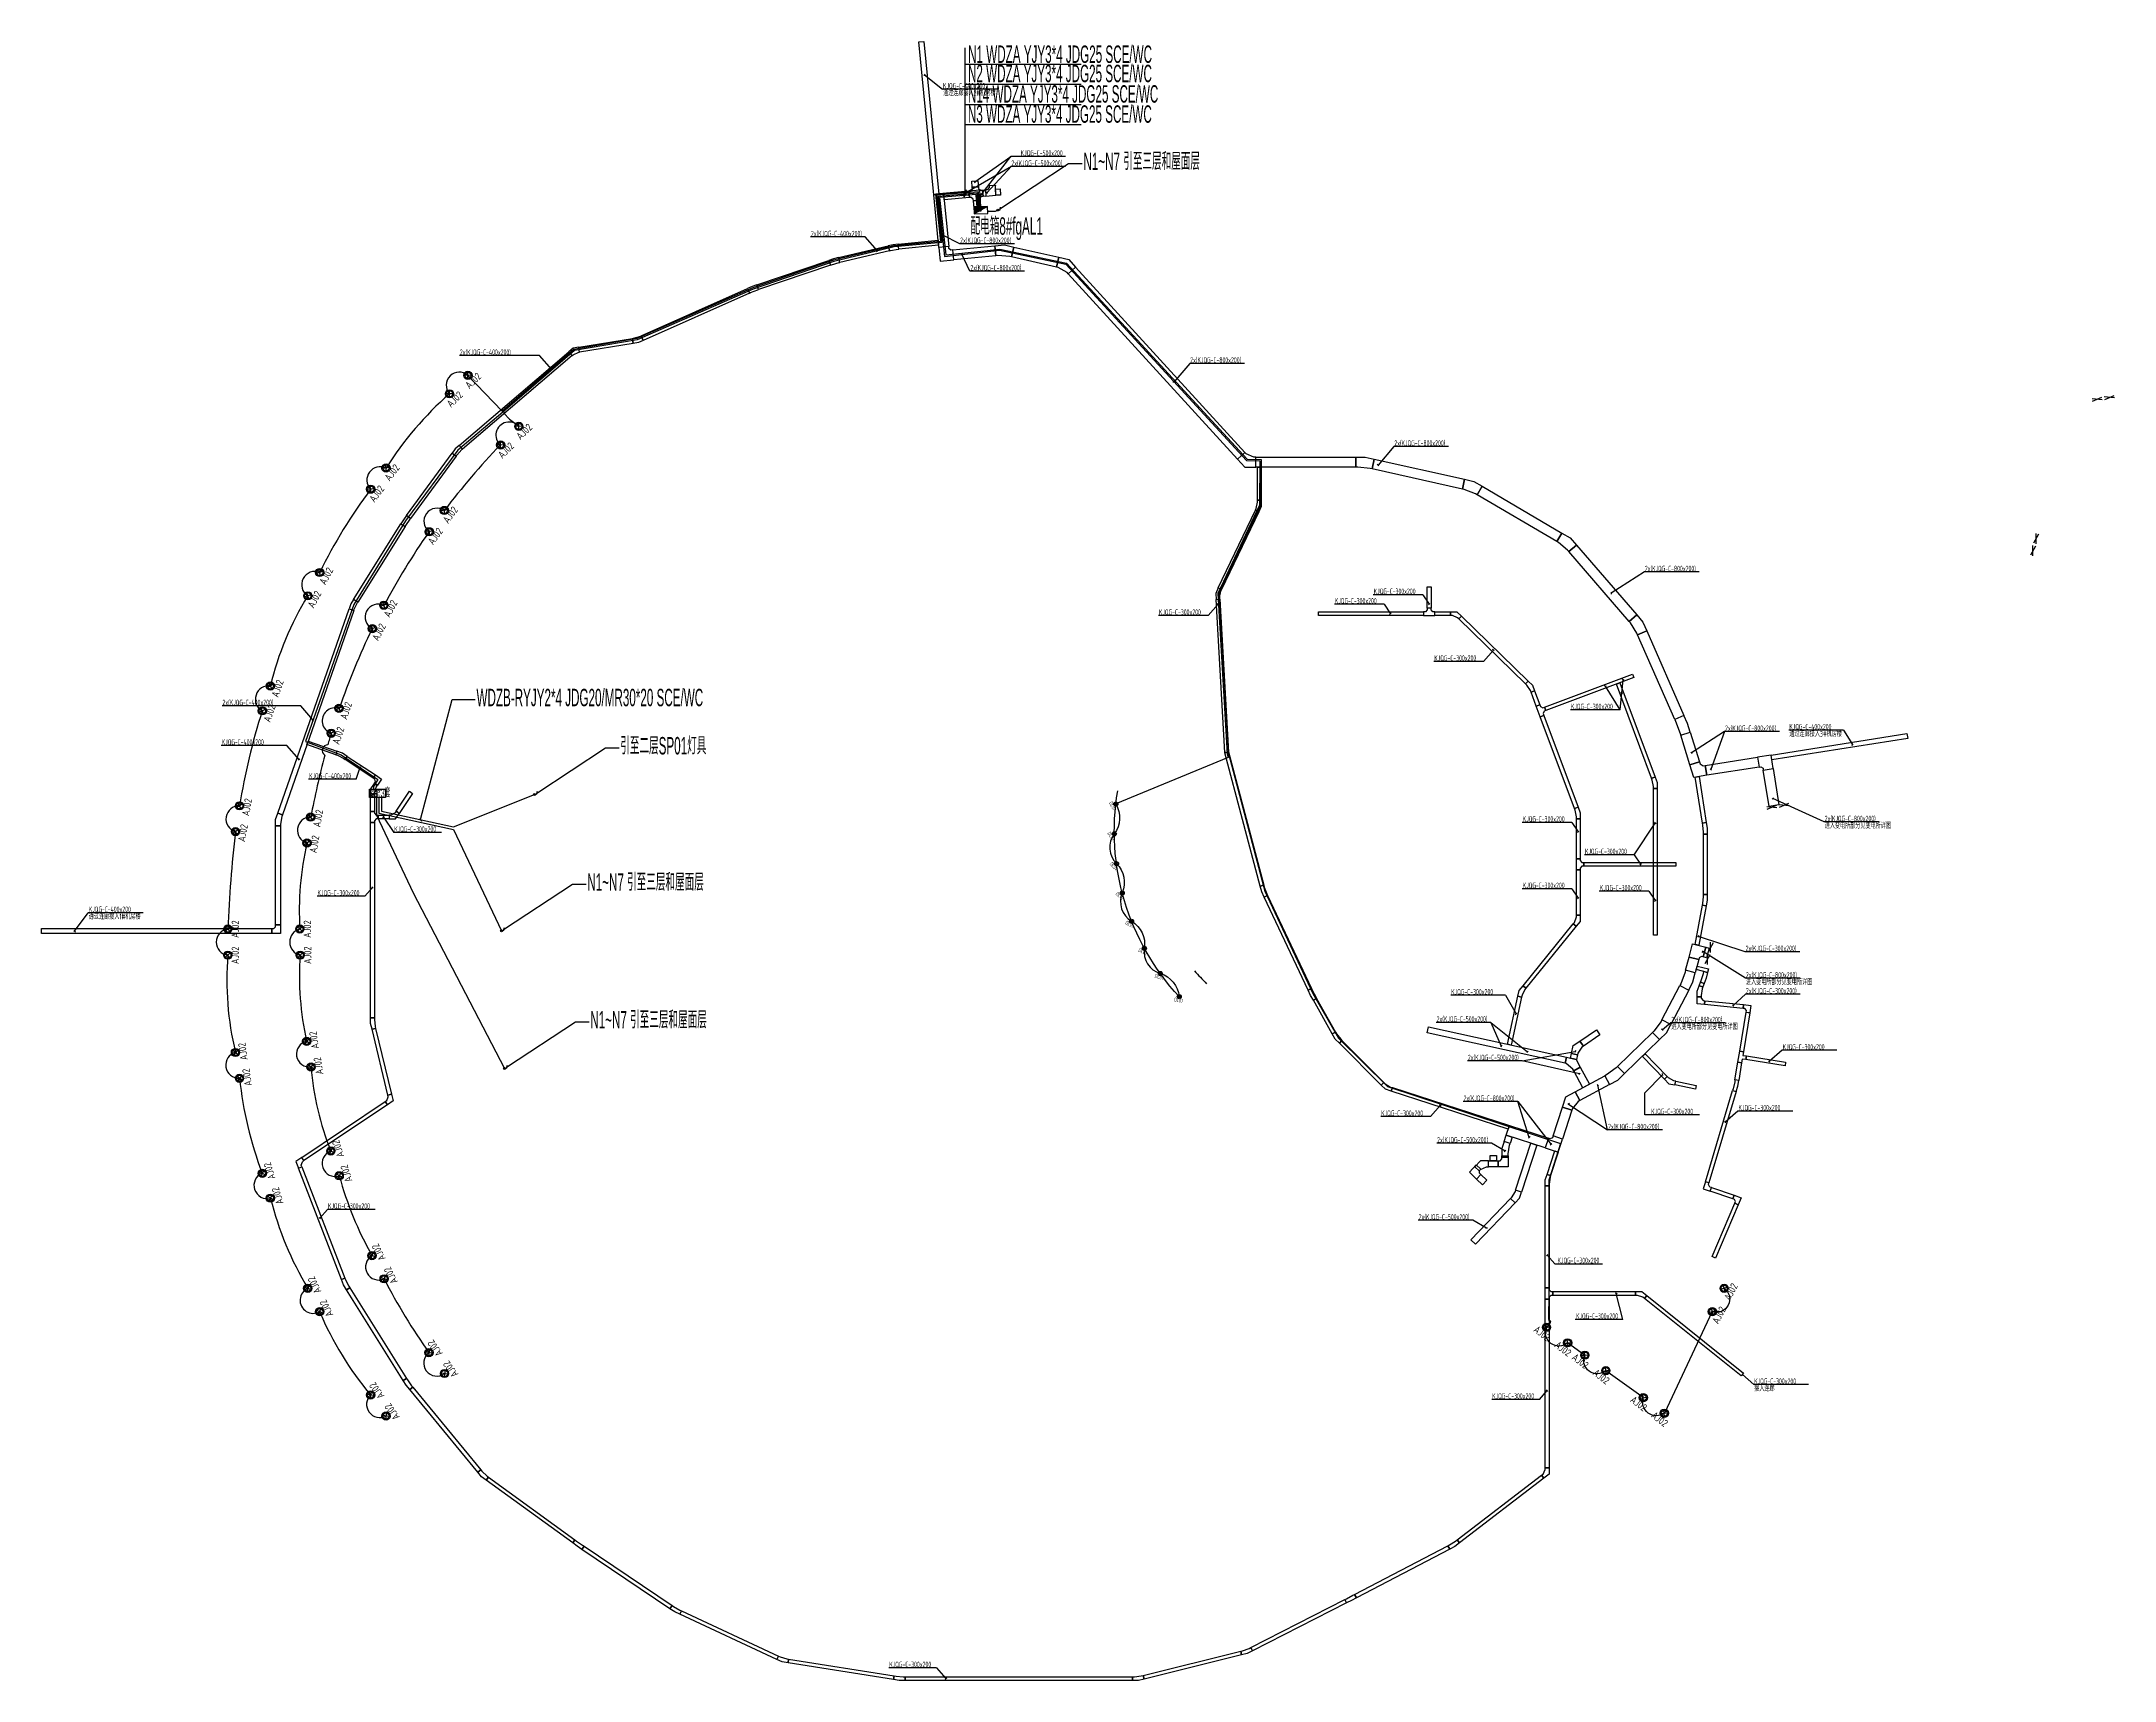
# Model space of a CAD drawing. Header units: inches. Extents: x -1808494 to 666893, y -46959 to 97113.
# Drawn here: x -1808494 to -1641995, y -34799 to 96815 of the extents above; entities that cross this region are included whole.
import ezdxf
from ezdxf import colors
from ezdxf.entities.mleader import LeaderData, LeaderLine
from ezdxf.enums import TextEntityAlignment as Align
from ezdxf.math import Vec2, Vec3

# ---------------------------------------------------------------- set-up
doc = ezdxf.new("R2010")
doc.units = ezdxf.units.IN
doc.header["$MEASUREMENT"] = 0
doc.linetypes.add('CONTINOUS', pattern=[0])
doc.layers.get('0').update_dxf_attribs({"color": 253})
for name, color, linetype in [('0-AJ02', 1, 'Continuous'), ('0-DL01', 1, 'Continuous'), ('0-L-灯具', 1, 'Continuous'), ('0-L-电箱', 90, 'Continuous'), ('0-LIGHT-TXT', 90, 'Continuous'), ('0-开关电源', 3, 'Continuous'), ('LT-220V', 5, 'Continuous'), ('LT-24V', 4, 'Continuous'), ('强电220V', 1, 'Continuous'), ('电-0.4kV-常规桥架', 6, 'CONTINOUS'), ('电-电力-线槽标注', 225, 'Continuous')]:
    doc.layers.add(name, color=color, linetype=linetype)
doc.styles.add('-宋体', font='xd-hzs.shx', dxfattribs={"width": 0.8, "bigfont": 'xd-hztxt.shx'})
doc.styles.add('GBZITI', font='gbenor.shx', dxfattribs={"height": 350, "bigfont": 'gbcbig.shx'})
doc.styles.add('SMDEI', font='smsim.shx', dxfattribs={"width": 0.75, "bigfont": 'smfs.shx'})
doc.styles.get("Standard").update_dxf_attribs({"font": 'arial.ttf'})

# ---------------------------------------------------------------- blocks, each defined once
blk = doc.blocks.new('A$C6D811006')
at = {"layer": '强电220V'}
h = blk.add_hatch(dxfattribs=at)
h.set_pattern_fill('ANGLE', color=256, angle=-47.18273)
h.set_pattern_definition([(312.81726666, (-1537605.358, 1188511.7405), (5.123672646, 4.747441797), [5.08, -1.905]), (42.81726666, (-1537605.358, 1188511.7405), (-4.747441797, 5.123672646), [5.08, -1.905])])
h.paths.add_polyline_path([(-583, 176), (-182, -196), (161, 980)])
blk.add_line((161, 980), (-182, -196), dxfattribs=at)
blk.add_lwpolyline([(161, 980), (-583, 176), (-182, -196), (563, 608)], close=True, dxfattribs=at)
blk = doc.blocks.new('引出')
at = {"layer": '0-L-电箱', "lineweight": -2}
h = blk.add_hatch(color=256, dxfattribs=at)
h.dxf.hatch_style = 1
h.paths.add_polyline_path([(75, 0, 1), (-75, 0, 1)])
blk.add_lwpolyline([(0, 0, 0, 0, 0), (-110, -329, 200, 0, 0), (-281, -841, 0, 0, 0)], format="xyseb", dxfattribs=at)
blk.add_circle((0, 0), 75, dxfattribs=at)
blk = doc.blocks.new('_Oblique')
at = {"color": 0, "linetype": 'ByBlock', "lineweight": -2}
blk.add_line((-0.5, -0.5), (0.5, 0.5), dxfattribs=at)
blk = doc.blocks.new('LEDDR01')
at = {"layer": '0-开关电源'}
for p, q in [((-224, 0), (224, 448)), ((19, 205), (198, 205))]:
    blk.add_line(p, q, dxfattribs=at)
blk.add_lwpolyline([(-224, 0), (224, 0), (224, 448), (-224, 448)], close=True, dxfattribs=at)
for centre, start, end in [((-171, 187), 19.47122, 160.52878), ((-81, 219), 199.47122, 340.52878)]:
    blk.add_arc(centre, 47.5, start, end, dxfattribs=at)
at = {"color": 3}
for s, p in [('350W', (-219, 302)), ('DC24V', (-122, 21))]:
    blk.add_text(s, height=120, dxfattribs=at).set_placement(p)
blk = doc.blocks.new('DL01')
at = {"layer": '0-DL01'}
for p, q in [((-89, -89), (89, 89)), ((89, -89), (-89, 89))]:
    blk.add_line(p, q, dxfattribs=at)
for radius in [165, 126]:
    blk.add_circle((0, 0), radius, dxfattribs=at)
at = {"layer": '0-DL01', "style": 'GBZITI', "width": 0.8}
blk.add_text('DL01', height=300, dxfattribs=at).set_placement((0, -450, 0), align=Align.CENTER)
blk = doc.blocks.new('A$C7cfe0c90')
at = {"layer": '电-0.4kV-常规桥架', "color": 8}
for p, q in [((-7809, 72281), (-7410, 72320)), ((-6610, 60014), (-7809, 72281)), ((-7410, 72320), (-6212, 60053)), ((-6610, 60014), (-5814, 60091)), ((-6212, 60053), (-6610, 60014)), ((-6199, 55770), (-6610, 60014)), ((-5814, 60091), (-5403, 55848)), ((-5813, 60091), (-3791, 60279)), ((-5767, 59593), (-5813, 60091)), ((-3791, 60279), (-3642, 60293)), ((-3791, 60279), (-3745, 59781)), ((-3745, 59781), (-3791, 60279)), ((-3642, 60293), (-3506, 60456)), ((-3557, 61091), (-3059, 61130)), ((-3520, 60610), (-3557, 61091)), ((-3520, 60606), (-3022, 60652)), ((-3022, 60648), (-3520, 60610)), ((-3506, 60456), (-3520, 60606)), ((-3059, 61130), (-3022, 60648)), ((-3022, 60652), (-3008, 60503)), ((-3008, 60503), (-2845, 60367)), ((-2845, 60367), (-2696, 60381)), ((-2696, 60381), (-2463, 60403)), ((-2649, 59883), (-2696, 60381)), ((-2696, 60381), (-2649, 59883)), ((-2463, 60403), (-2417, 59905)), ((-2310, 60415), (-2460, 60403)), ((-2460, 60403), (-2420, 59905)), ((-2420, 59905), (-1633, 59967)), ((-2155, 60589), (-2310, 60415)), ((-2161, 60756), (-1662, 60773)), ((-1661, 60756), (-2161, 60739)), ((-2161, 60739), (-2161, 60756)), ((-1661, 60756), (-2161, 60739)), ((-2161, 60739), (-2155, 60589)), ((-1662, 60773), (-1661, 60756)), ((-1633, 59967), (-1661, 60756)), ((-1650, 60467), (-1265, 60479)), ((-1634, 59967), (-1650, 60467)), ((-1249, 59979), (-1634, 59967)), ((-1265, 60479), (-1249, 59979)), ((-3745, 59781), (-5767, 59593)), ((-3595, 59795), (-3745, 59781)), ((-3432, 59660), (-3595, 59795)), ((-3418, 59511), (-3432, 59660)), ((-3418, 59511), (-2920, 59557)), ((-2920, 59557), (-3418, 59511)), ((-3338, 58644), (-3418, 59511)), ((-2840, 58691), (-3338, 58644)), ((-2799, 59869), (-2934, 59706)), ((-2934, 59706), (-2920, 59557)), ((-2920, 59557), (-2840, 58691)), ((-2649, 59883), (-2799, 59869)), ((-2417, 59905), (-2649, 59883)), ((-14251, 54963), (-14650, 54869)), ((-14251, 54963), (-10269, 55908)), ((-14159, 54574), (-14251, 54963)), ((-14159, 54574), (-14251, 54963)), ((-10177, 55519), (-14159, 54574)), ((-9866, 56003), (-10269, 55908)), ((-10269, 55908), (-10177, 55519)), ((-10269, 55908), (-10177, 55519)), ((-10177, 55519), (-10079, 55542)), ((-10079, 55542), (-9466, 55640)), ((-9455, 56043), (-9866, 56003)), ((-9466, 55640), (-9416, 55645)), ((-9455, 56043), (-6256, 56353)), ((-9416, 55645), (-9455, 56043)), ((-9416, 55645), (-9455, 56043)), ((-6217, 55955), (-9416, 55645)), ((-6256, 56353), (-6217, 55955)), ((-5403, 55848), (-6199, 55770)), ((-5403, 55848), (-6199, 55770)), ((-6199, 55770), (-6093, 54676)), ((-5389, 55698), (-5403, 55848)), ((-5225, 55563), (-5389, 55698)), ((-5076, 55578), (-5225, 55563)), ((-5076, 55578), (-1692, 55905)), ((-4999, 54782), (-5076, 55578)), ((-4999, 54782), (-5076, 55578)), ((-1615, 55109), (-4999, 54782)), ((-1692, 55905), (-931, 55979)), ((-1692, 55905), (-1615, 55109)), ((-1615, 55109), (-1692, 55905)), ((-1466, 55124), (-1615, 55109)), ((-509, 55063), (-1466, 55124)), ((-931, 55979), (-185, 55810)), ((-363, 55029), (-509, 55063)), ((-363, 55029), (-185, 55810)), ((-185, 55810), (-363, 55029)), ((3248, 54208), (-363, 55029)), ((-185, 55810), (3426, 54988)), ((3426, 54988), (3248, 54208)), ((3248, 54208), (3426, 54988)), ((3426, 54988), (4231, 54805)), ((-20818, 52772), (-15037, 54737)), ((-14909, 54358), (-20689, 52394)), ((-14650, 54869), (-15037, 54737)), ((-15037, 54737), (-14909, 54358)), ((-15037, 54737), (-14909, 54358)), ((-14909, 54358), (-14814, 54390)), ((-14814, 54390), (-14208, 54562)), ((-14208, 54562), (-14159, 54574)), ((-6093, 54676), (-4999, 54782)), ((3395, 54175), (3248, 54208)), ((4095, 53767), (3395, 54175)), ((4196, 53656), (4095, 53767)), ((4196, 53656), (4787, 54196)), ((4787, 54196), (4196, 53656)), ((17783, 38779), (4196, 53656)), ((4231, 54805), (4787, 54196)), ((4787, 54196), (18374, 39318)), ((-30101, 48681), (-21579, 52474)), ((-21416, 52109), (-29939, 48316)), ((-21205, 52641), (-21579, 52474)), ((-21579, 52474), (-21416, 52109)), ((-21579, 52474), (-21416, 52109)), ((-21416, 52109), (-21325, 52150)), ((-21325, 52150), (-20736, 52377)), ((-20818, 52772), (-21205, 52641)), ((-20689, 52394), (-20818, 52772)), ((-20689, 52394), (-20818, 52772)), ((-20736, 52377), (-20689, 52394)), ((-35121, 47768), (-30812, 48469)), ((-30812, 48469), (-30714, 48485)), ((-30812, 48469), (-30748, 48074)), ((-30748, 48074), (-30812, 48469)), ((-30714, 48485), (-30147, 48661)), ((-29939, 48316), (-30328, 48143)), ((-30147, 48661), (-30101, 48681)), ((-29939, 48316), (-30101, 48681)), ((-30101, 48681), (-29939, 48316)), ((-44729, 39883), (-35918, 47399)), ((-35658, 47095), (-44469, 39578)), ((-35571, 47695), (-35918, 47399)), ((-35918, 47399), (-35658, 47095)), ((-35918, 47399), (-35658, 47095)), ((-35658, 47095), (-35582, 47160)), ((-35582, 47160), (-35106, 47365)), ((-35121, 47768), (-35571, 47695)), ((-35057, 47373), (-35121, 47768)), ((-35057, 47373), (-35121, 47768)), ((-35106, 47365), (-35057, 47373)), ((-30748, 48074), (-35057, 47373)), ((-30328, 48143), (-30748, 48074)), ((87238, 43551), (86416, 43624)), ((86447, 43426), (87206, 43749)), ((88225, 43708), (87404, 43780)), ((87435, 43583), (88194, 43905)), ((-48945, 34248), (-45301, 39265)), ((-44977, 39030), (-48622, 34013)), ((-45051, 39608), (-45301, 39265)), ((-45301, 39265), (-44977, 39030)), ((-45301, 39265), (-44977, 39030)), ((-44729, 39883), (-45051, 39608)), ((-44977, 39030), (-44918, 39111)), ((-44918, 39111), (-44508, 39546)), ((-44469, 39578), (-44729, 39883)), ((-44469, 39578), (-44729, 39883)), ((-44508, 39546), (-44469, 39578)), ((18374, 39318), (17783, 38779)), ((18374, 39318), (17783, 38779)), ((17783, 38779), (18374, 38132)), ((18475, 39207), (18374, 39318)), ((19101, 38932), (18475, 39207)), ((19251, 38932), (19101, 38932)), ((19251, 38132), (19251, 38932)), ((19251, 38932), (27295, 38932)), ((19251, 38132), (19251, 38932)), ((27295, 38932), (27295, 38132)), ((27295, 38932), (28039, 38932)), ((27295, 38132), (27295, 38932)), ((28039, 38932), (28765, 38771)), ((28592, 37990), (28765, 38771)), ((28765, 38771), (28592, 37990)), ((28765, 38771), (36024, 37163)), ((18374, 38132), (19251, 38132)), ((27295, 38132), (19251, 38132)), ((19399, 38132), (19699, 38132)), ((19399, 35475), (19399, 38132)), ((19699, 38132), (19699, 35475)), ((27445, 38132), (27295, 38132)), ((28445, 38022), (27445, 38132)), ((28592, 37990), (28445, 38022)), ((35851, 36382), (28592, 37990)), ((36024, 37163), (35851, 36382)), ((35851, 36382), (36024, 37163)), ((36024, 37163), (36769, 36998)), ((36769, 36998), (37427, 36611)), ((19285, 34818), (19399, 35325)), ((19699, 35475), (19399, 35475)), ((19399, 35325), (19399, 35475)), ((19399, 35475), (19699, 35475)), ((19699, 34991), (19491, 34554)), ((19699, 35475), (19699, 34991)), ((35997, 36349), (35851, 36382)), ((36892, 35997), (35997, 36349)), ((37022, 35921), (36892, 35997)), ((37022, 35921), (37427, 36611)), ((37427, 36611), (37022, 35921)), ((43438, 32155), (37022, 35921)), ((37427, 36611), (43843, 32845)), ((-53202, 27518), (-49401, 33575)), ((-49062, 33362), (-52863, 27305)), ((-49184, 33919), (-49401, 33575)), ((-49401, 33575), (-49062, 33362)), ((-49401, 33575), (-49062, 33362)), ((-48945, 34248), (-49184, 33919)), ((-49062, 33362), (-49009, 33447)), ((-49009, 33447), (-48651, 33973)), ((-48622, 34013), (-48945, 34248)), ((-48622, 34013), (-48945, 34248)), ((-48651, 33973), (-48622, 34013)), ((16243, 28441), (19220, 34683)), ((19491, 34554), (16514, 28312)), ((19220, 34683), (19285, 34818)), ((19220, 34683), (19491, 34554)), ((19491, 34554), (19220, 34683)), ((43843, 32845), (43438, 32155)), ((43438, 32155), (43843, 32845)), ((43568, 32079), (43438, 32155)), ((44302, 31468), (43568, 32079)), ((43843, 32845), (44504, 32457)), ((44400, 31354), (45005, 31878)), ((45005, 31878), (44400, 31354)), ((44504, 32457), (45005, 31878)), ((45005, 31878), (49852, 26271)), ((81868, 31783), (81472, 31060)), ((81666, 31009), (81675, 31834)), ((82122, 32751), (81725, 32027)), ((81919, 31977), (81928, 32801)), ((44400, 31354), (44302, 31468)), ((49247, 25748), (44400, 31354)), ((16243, 28441), (16033, 28000)), ((16514, 28312), (16243, 28441)), ((16514, 28312), (16243, 28441)), ((16450, 28176), (16514, 28312)), ((33032, 26818), (33032, 28520)), ((33032, 28520), (33332, 28520)), ((33332, 28520), (33332, 26818)), ((-59298, 10362), (-53566, 26761)), ((-53426, 27160), (-53566, 26761)), ((-53566, 26761), (-53188, 26629)), ((-53566, 26761), (-53188, 26629)), ((-53202, 27518), (-53426, 27160)), ((-52863, 27305), (-53202, 27518)), ((-52863, 27305), (-53202, 27518)), ((-53188, 26629), (-53155, 26723)), ((-53155, 26723), (-52889, 27263)), ((-52889, 27263), (-52863, 27305)), ((16033, 28000), (16061, 27512)), ((16061, 27512), (16361, 27529)), ((16061, 27512), (16361, 27529)), ((16769, 15234), (16061, 27512)), ((16352, 27679), (16450, 28176)), ((16361, 27529), (16352, 27679)), ((16361, 27529), (17068, 15251)), ((33032, 26668), (32882, 26518)), ((33332, 26818), (33032, 26818)), ((33332, 26818), (33032, 26818)), ((33032, 26818), (33032, 26668)), ((33332, 26668), (33332, 26818)), ((33482, 26518), (33332, 26668)), ((-53188, 26629), (-58920, 10230)), ((24293, 26218), (24293, 26518)), ((24293, 26518), (32732, 26518)), ((32732, 26218), (24293, 26218)), ((32732, 26518), (32732, 26218)), ((32882, 26518), (32732, 26518)), ((32732, 26518), (32732, 26218)), ((32732, 26218), (33632, 26218)), ((33632, 26518), (33482, 26518)), ((33632, 26218), (33632, 26518)), ((33632, 26518), (34899, 26518)), ((33632, 26218), (33632, 26518)), ((34899, 26218), (33632, 26218)), ((34899, 26518), (35410, 26518)), ((34899, 26218), (34899, 26518)), ((34899, 26518), (34899, 26218)), ((35049, 26218), (34899, 26218)), ((35459, 26051), (35049, 26218)), ((35410, 26518), (35776, 26162)), ((35567, 25947), (35459, 26051)), ((35567, 25947), (35776, 26162)), ((35776, 26162), (35567, 25947)), ((40917, 20746), (35567, 25947)), ((35776, 26162), (41126, 20961)), ((49852, 26271), (49247, 25748)), ((49247, 25748), (49852, 26271)), ((49345, 25635), (49247, 25748)), ((49863, 24816), (49345, 25635)), ((49852, 26271), (50350, 25696)), ((49923, 24678), (50656, 25000)), ((50656, 25000), (49923, 24678)), ((50350, 25696), (50656, 25000)), ((50656, 25000), (53645, 18205)), ((49923, 24678), (49863, 24816)), ((52913, 17883), (49923, 24678)), ((41126, 20961), (40917, 20746)), ((40917, 20746), (41126, 20961)), ((41025, 20641), (40917, 20746)), ((41309, 20206), (41025, 20641)), ((41126, 20961), (41473, 20624)), ((41362, 20065), (41309, 20206)), ((41643, 20171), (41362, 20065)), ((41362, 20065), (41643, 20171)), ((41781, 18945), (41362, 20065)), ((41473, 20624), (41643, 20171)), ((41643, 20171), (42062, 19050)), ((42448, 18874), (49506, 21516)), ((49611, 21235), (42553, 18593)), ((48214, 20713), (48495, 20818)), ((51045, 13151), (48214, 20713)), ((48495, 20818), (51326, 13256)), ((49506, 21516), (49611, 21235)), ((42062, 19050), (41781, 18945)), ((41781, 18945), (42062, 19050)), ((42097, 18102), (41781, 18945)), ((42062, 19050), (42115, 18910)), ((42115, 18910), (42308, 18822)), ((42308, 18822), (42448, 18874)), ((42413, 18541), (42325, 18348)), ((42325, 18348), (42377, 18207)), ((42553, 18593), (42413, 18541)), ((42553, 18593), (42448, 18874)), ((42448, 18874), (42553, 18593)), ((42097, 18102), (42377, 18207)), ((42377, 18207), (42097, 18102)), ((44856, 10731), (42097, 18102)), ((42377, 18207), (45137, 10836)), ((53645, 18205), (52913, 17883)), ((53645, 18205), (52913, 17883)), ((52913, 17883), (52973, 17745)), ((52973, 17745), (53341, 16759)), ((53341, 16759), (53386, 16616)), ((53386, 16616), (54150, 16853)), ((53386, 16616), (54150, 16853)), ((53936, 17543), (53645, 18205)), ((54150, 16853), (53936, 17543)), ((54150, 16853), (54889, 14467)), ((60635, 15023), (71553, 16752)), ((71553, 16752), (71615, 16357)), ((-56953, 15856), (-56855, 16139)), ((-54641, 15048), (-56953, 15856)), ((-56855, 16139), (-54542, 15331)), ((-54542, 15331), (-54641, 15048)), ((-54542, 15331), (-54641, 15048)), ((-54641, 15048), (-54499, 14998)), ((-54099, 15176), (-54542, 15331)), ((-54499, 14998), (-53999, 14750)), ((-53709, 14917), (-54099, 15176)), ((17068, 15251), (16769, 15234)), ((16773, 15204), (17063, 15281)), ((19609, 4484), (16773, 15204)), ((17063, 15281), (19899, 4561)), ((54125, 14231), (53386, 16616)), ((60635, 15023), (59549, 14851)), ((60807, 13937), (60635, 15023)), ((60698, 14628), (60635, 15023)), ((71615, 16357), (60698, 14628)), ((-53999, 14750), (-53874, 14667)), ((-53874, 14667), (-53709, 14917)), ((-53874, 14667), (-53709, 14917)), ((-51623, 13174), (-53874, 14667)), ((-53709, 14917), (-51457, 13424)), ((-51457, 13424), (-51623, 13174)), ((-51623, 13174), (-51457, 13424)), ((-51457, 13424), (-50957, 13093)), ((54889, 14467), (54125, 14231)), ((54125, 14231), (54889, 14467)), ((54434, 13231), (54125, 14231)), ((55468, 13395), (54434, 13231)), ((54889, 14467), (54933, 14324)), ((54933, 14324), (55195, 14162)), ((55195, 14162), (55343, 14185)), ((55343, 14185), (59549, 14851)), ((55468, 13395), (55343, 14185)), ((55343, 14185), (55468, 13395)), ((59674, 14061), (55468, 13395)), ((59549, 14851), (59674, 14061)), ((59549, 14851), (59674, 14061)), ((59674, 14061), (59822, 14085)), ((59822, 14085), (59994, 13960)), ((59994, 13960), (60017, 13812)), ((60017, 13812), (60807, 13937)), ((60017, 13812), (60807, 13937)), ((60479, 10895), (60017, 13812)), ((60807, 13937), (61269, 11020)), ((-51560, 12726), (-51834, 12314)), ((-51834, 12314), (-51834, 11818)), ((-51834, 11818), (-51534, 11818)), ((-51834, 10496), (-51834, 11818)), ((-51834, 11818), (-51534, 11818)), ((-51498, 13091), (-51623, 13174)), ((-51560, 12726), (-51539, 12758)), ((-51310, 12561), (-51560, 12726)), ((-51310, 12561), (-51560, 12726)), ((-51539, 12758), (-51456, 12883)), ((-51539, 12758), (-51289, 12593)), ((-51289, 12593), (-51539, 12758)), ((-51534, 11968), (-51393, 12436)), ((-51534, 11818), (-51534, 11968)), ((-51534, 11818), (-51534, 10496)), ((-51456, 12883), (-51498, 13091)), ((-51393, 12436), (-51310, 12561)), ((-51289, 12593), (-51310, 12561)), ((-50957, 13093), (-51289, 12593)), ((-49785, 10504), (-48714, 12112)), ((-48465, 11946), (-49535, 10338)), ((-48714, 12112), (-48465, 11946)), ((51326, 13256), (51045, 13151)), ((51045, 13151), (51326, 13256)), ((51098, 13011), (51045, 13151)), ((51193, 12482), (51098, 13011)), ((51193, 12332), (51193, 12482)), ((51193, 12332), (51493, 12332)), ((51193, 554), (51193, 12332)), ((51493, 12332), (51193, 12332)), ((51326, 13256), (51493, 12809)), ((51493, 12809), (51493, 12332)), ((51493, 12332), (51493, 554)), ((54556, 13251), (54853, 13297)), ((55143, 9547), (54556, 13251)), ((54853, 13297), (55439, 9594)), ((-59474, 9858), (-59298, 10362)), ((-58920, 10230), (-59298, 10362)), ((-59298, 10362), (-58920, 10230)), ((-58970, 10088), (-59074, 9474)), ((-58920, 10230), (-58970, 10088)), ((-51534, 10496), (-51834, 10496)), ((-51834, 9596), (-51834, 10496)), ((-51834, 10496), (-51534, 10496)), ((-51534, 10496), (-51534, 10346)), ((-51534, 10346), (-51384, 10196)), ((-51384, 10196), (-51234, 10196)), ((-51234, 9896), (-51234, 10196)), ((-51234, 10196), (-50359, 10196)), ((-51234, 10196), (-51234, 9896)), ((-50359, 10196), (-50359, 9896)), ((-50209, 10196), (-50359, 10196)), ((-50359, 10196), (-50359, 9896)), ((-49868, 10379), (-50209, 10196)), ((-49785, 10504), (-49868, 10379)), ((-49829, 9896), (-49535, 10338)), ((-49535, 10338), (-49785, 10504)), ((-49535, 10338), (-49785, 10504)), ((44856, 10731), (45137, 10836)), ((45137, 10836), (44856, 10731)), ((44909, 10590), (44856, 10731)), ((45004, 10062), (44909, 10590)), ((45004, 9912), (45004, 10062)), ((45137, 10836), (45304, 10389)), ((45304, 10389), (45304, 9912)), ((61114, 10793), (60293, 10866)), ((60324, 10668), (61083, 10991)), ((61269, 11020), (60479, 10895)), ((62102, 10950), (61280, 11022)), ((61312, 10825), (62070, 11147)), ((-59474, 9324), (-59474, 9858)), ((-59474, 9324), (-59074, 9324)), ((-59474, 1382), (-59474, 9324)), ((-59074, 9324), (-59474, 9324)), ((-59074, 9474), (-59074, 9324)), ((-59074, 9324), (-59074, 1382)), ((-51834, -6071), (-51834, 9596)), ((-51834, 9596), (-51534, 9596)), ((-51534, 9596), (-51834, 9596)), ((-51384, 9896), (-51534, 9746)), ((-51534, 9746), (-51534, 9596)), ((-51534, 9596), (-51534, -6071)), ((-51234, 9896), (-51384, 9896)), ((-50359, 9896), (-51234, 9896)), ((-50359, 9896), (-49829, 9896)), ((45304, 9912), (45004, 9912)), ((45004, 9912), (45304, 9912)), ((45004, 6697), (45004, 9912)), ((45304, 9912), (45304, 6697)), ((55439, 9594), (55143, 9547)), ((55143, 9547), (55439, 9594)), ((55166, 9399), (55143, 9547)), ((55212, 8826), (55166, 9399)), ((55212, 8676), (55212, 8826)), ((55212, 8676), (55512, 8676)), ((55212, 3822), (55212, 8676)), ((55512, 8676), (55212, 8676)), ((55439, 9594), (55512, 9138)), ((55512, 9138), (55512, 8676)), ((55512, 8676), (55512, 3822)), ((45304, 6697), (45004, 6697)), ((45004, 5797), (45004, 6697)), ((45004, 6697), (45304, 6697)), ((45304, 6697), (45304, 6547)), ((45004, 5797), (45304, 5797)), ((45004, 2167), (45004, 5797)), ((45304, 5797), (45004, 5797)), ((45304, 6547), (45454, 6397)), ((45454, 6097), (45304, 5947)), ((45304, 5947), (45304, 5797)), ((45304, 5797), (45304, 2167)), ((45454, 6397), (45604, 6397)), ((45604, 6097), (45454, 6097)), ((45604, 6097), (45604, 6397)), ((45604, 6397), (52986, 6397)), ((45604, 6397), (45604, 6097)), ((52986, 6097), (45604, 6097)), ((52986, 6397), (52986, 6097)), ((19899, 4561), (19609, 4484)), ((19609, 4484), (19899, 4561)), ((19727, 4036), (19609, 4484)), ((19925, 3617), (19727, 4036)), ((19899, 4561), (19937, 4416)), ((19925, 3617), (20197, 3745)), ((20197, 3745), (19925, 3617)), ((23459, -3863), (19925, 3617)), ((19937, 4416), (20133, 3880)), ((20133, 3880), (20197, 3745)), ((20197, 3745), (23730, -3735)), ((55159, 3105), (55212, 3672)), ((55512, 3822), (55212, 3822)), ((55212, 3672), (55212, 3822)), ((55212, 3822), (55512, 3822)), ((55512, 3358), (55426, 2902)), ((55512, 3822), (55512, 3358)), ((44849, 1579), (45004, 2017)), ((45004, 2017), (45004, 2167)), ((45004, 2167), (45304, 2167)), ((45304, 2167), (45004, 2167)), ((45304, 2167), (45304, 1664)), ((54537, -200), (55131, 2957)), ((55426, 2902), (54832, -255)), ((55131, 2957), (55159, 3105)), ((55131, 2957), (55426, 2902)), ((55426, 2902), (55131, 2957)), ((-78273, 682), (-78273, 1082)), ((-78273, 1082), (-59774, 1082)), ((-59774, 682), (-78273, 682)), ((-59774, 1082), (-59774, 682)), ((-59774, 682), (-59774, 1082)), ((-59774, 1082), (-59624, 1082)), ((-59074, 682), (-59774, 682)), ((-59624, 1082), (-59474, 1232)), ((-59074, 1382), (-59474, 1382)), ((-59474, 1232), (-59474, 1382)), ((-59474, 1382), (-59074, 1382)), ((-59074, 1382), (-59074, 682)), ((40723, -3500), (44754, 1462)), ((44987, 1273), (40956, -3689)), ((44754, 1462), (44849, 1579)), ((44754, 1462), (44987, 1273)), ((44987, 1273), (44754, 1462)), ((45304, 1664), (44987, 1273)), ((51493, 554), (51193, 554)), ((55774, -823), (55783, 1)), ((53780, -2266), (54059, -1201)), ((54059, -1201), (54338, -137)), ((54059, -1201), (54833, -1404)), ((54833, -1404), (54059, -1201)), ((54338, -137), (55402, -415)), ((54832, -255), (54537, -200)), ((54833, -1404), (54554, -2469)), ((54871, -1259), (54833, -1404)), ((55054, -1151), (54871, -1259)), ((55199, -1189), (55054, -1151)), ((55199, -1189), (55402, -415)), ((55402, -415), (55199, -1189)), ((55461, -1258), (55199, -1189)), ((55724, -1017), (55328, -1740)), ((55402, -415), (55664, -484)), ((55664, -484), (55461, -1258)), ((55521, -1791), (55530, -966)), ((55977, -49), (55581, -772)), ((53742, -2411), (53381, -3348)), ((53780, -2266), (53742, -2411)), ((54554, -2469), (53780, -2266)), ((54554, -2469), (53780, -2266)), ((54022, -3850), (54365, -3190)), ((54365, -3190), (54554, -2469)), ((54622, -2211), (54698, -1921)), ((55530, -2449), (54622, -2211)), ((54698, -1921), (55606, -2159)), ((54877, -3502), (54978, -3219)), ((54978, -3219), (55029, -3078)), ((54978, -3219), (55261, -3320)), ((55261, -3320), (54978, -3219)), ((55029, -3078), (55202, -2518)), ((55261, -3320), (55160, -3603)), ((55202, -2518), (55240, -2373)), ((55240, -2373), (55530, -2449)), ((55415, -2890), (55261, -3320)), ((55530, -2449), (55415, -2890)), ((55606, -2159), (55530, -2449)), ((23730, -3735), (23459, -3863)), ((23459, -3863), (23730, -3735)), ((23653, -4275), (23459, -3863)), ((23877, -4671), (23653, -4275)), ((23730, -3735), (23794, -3870)), ((23794, -3870), (24065, -4393)), ((23877, -4671), (24138, -4524)), ((24138, -4524), (23877, -4671)), ((25402, -7374), (23877, -4671)), ((24065, -4393), (24138, -4524)), ((24138, -4524), (25663, -7227)), ((39465, -8200), (40313, -4351)), ((40606, -4415), (39758, -8265)), ((40313, -4351), (40417, -3876)), ((40313, -4351), (40606, -4415)), ((40606, -4415), (40313, -4351)), ((40417, -3876), (40723, -3500)), ((40638, -4269), (40606, -4415)), ((40862, -3805), (40638, -4269)), ((40956, -3689), (40723, -3500)), ((40723, -3500), (40956, -3689)), ((40956, -3689), (40862, -3805)), ((51876, -6240), (53312, -3481)), ((54022, -3850), (52586, -6610)), ((53381, -3348), (53312, -3481)), ((53312, -3481), (54022, -3850)), ((53312, -3481), (54022, -3850)), ((54717, -3950), (54877, -3502)), ((54717, -4426), (54717, -3950)), ((54717, -4943), (54717, -4357)), ((54717, -4357), (55017, -4357)), ((55017, -4426), (54717, -4426)), ((55300, -5003), (54717, -4943)), ((55160, -3603), (54877, -3502)), ((54877, -3502), (55160, -3603)), ((55109, -3744), (55017, -4276)), ((55017, -4276), (55017, -4426)), ((55017, -4357), (55017, -4507)), ((55017, -4507), (55181, -4689)), ((55160, -3603), (55109, -3744)), ((55181, -4689), (55330, -4704)), ((55300, -5003), (55330, -4704)), ((55330, -4704), (55300, -5003)), ((55330, -4704), (58422, -5022)), ((-51834, -6539), (-51834, -6071)), ((-51834, -6071), (-51534, -6071)), ((-51534, -6071), (-51834, -6071)), ((-51725, -6994), (-51834, -6539)), ((-51534, -6071), (-51534, -6221)), ((-51534, -6221), (-51468, -6778)), ((51807, -6373), (51235, -7142)), ((51876, -6240), (51807, -6373)), ((52586, -6610), (51876, -6240)), ((52586, -6610), (51876, -6240)), ((52233, -7288), (52586, -6610)), ((58392, -5320), (55300, -5003)), ((58126, -8750), (58641, -5638)), ((58422, -5022), (58392, -5320)), ((58392, -5320), (58422, -5022)), ((58541, -5336), (58392, -5320)), ((58422, -5022), (59026, -5084)), ((58937, -5687), (58422, -8799)), ((58662, -5492), (58541, -5336)), ((58640, -5640), (58662, -5492)), ((58937, -5684), (58640, -5640)), ((58641, -5638), (58937, -5687)), ((59026, -5084), (58937, -5684)), ((-51725, -6994), (-51433, -6924)), ((-51433, -6924), (-51725, -6994)), ((-50455, -12281), (-51725, -6994)), ((-51468, -6778), (-51433, -6924)), ((-51433, -6924), (-50164, -12211)), ((25663, -7227), (25402, -7374)), ((25402, -7374), (25663, -7227)), ((25633, -7784), (25402, -7374)), ((25966, -8116), (25633, -7784)), ((25663, -7227), (25737, -7357)), ((25737, -7357), (26072, -7798)), ((25966, -8116), (26178, -7904)), ((26178, -7904), (25966, -8116)), ((29325, -11476), (25966, -8116)), ((26072, -7798), (26178, -7904)), ((26178, -7904), (29537, -11264)), ((33009, -7290), (33116, -6802)), ((44104, -9734), (33009, -7290)), ((33116, -6802), (44212, -9246)), ((39758, -8265), (39465, -8200)), ((44604, -8949), (44744, -8315)), ((44744, -8315), (45280, -7949)), ((45280, -7949), (46616, -7039)), ((45562, -8363), (45280, -7949)), ((45280, -7949), (45562, -8363)), ((46897, -7452), (45562, -8363)), ((46616, -7039), (46897, -7452)), ((48313, -9981), (51127, -7247)), ((51685, -7821), (48870, -10555)), ((51235, -7142), (51127, -7247)), ((51127, -7247), (51685, -7821)), ((51127, -7247), (51685, -7821)), ((51685, -7821), (52233, -7288)), ((44212, -9246), (44104, -9734)), ((44104, -9734), (44212, -9246)), ((44178, -9750), (44104, -9734)), ((44718, -10202), (44178, -9750)), ((44212, -9246), (44974, -9414)), ((44524, -9315), (44604, -8949)), ((45012, -9422), (44524, -9315)), ((44604, -8949), (45093, -9057)), ((45093, -9057), (44604, -8949)), ((44974, -9414), (45317, -10049)), ((45093, -9057), (45012, -9422)), ((45125, -8910), (45093, -9057)), ((45438, -8447), (45125, -8910)), ((45562, -8363), (45438, -8447)), ((48313, -9981), (48205, -10086)), ((48870, -10555), (48313, -9981)), ((48870, -10555), (48313, -9981)), ((50299, -9167), (50515, -8958)), ((52092, -11011), (50299, -9167)), ((50515, -8958), (52307, -10802)), ((57742, -11065), (57979, -9637)), ((57979, -9637), (58126, -8750)), ((57979, -9637), (58275, -9686)), ((58275, -9686), (57979, -9637)), ((58275, -9686), (58038, -11114)), ((58422, -8799), (58126, -8750)), ((58126, -8750), (58422, -8799)), ((58324, -9389), (58275, -9686)), ((58621, -9437), (58324, -9389)), ((58422, -8799), (58373, -9093)), ((58373, -9093), (58668, -9140)), ((58621, -9437), (58668, -9140)), ((58668, -9140), (58621, -9437)), ((61762, -9934), (58621, -9437)), ((58668, -9140), (61809, -9638)), ((61809, -9638), (61762, -9934)), ((29537, -11264), (29325, -11476)), ((29325, -11476), (29537, -11264)), ((29669, -11820), (29325, -11476)), ((29537, -11264), (29644, -11370)), ((29644, -11370), (30081, -11638)), ((30081, -11638), (30224, -11685)), ((44789, -10334), (44718, -10202)), ((44789, -10334), (45317, -10049)), ((45317, -10049), (44789, -10334)), ((45519, -11688), (44789, -10334)), ((44906, -12019), (47284, -10736)), ((47663, -11440), (45286, -12723)), ((45317, -10049), (46047, -11403)), ((46047, -11403), (45519, -11688)), ((47416, -10665), (47284, -10736)), ((47284, -10736), (47663, -11440)), ((47284, -10736), (47663, -11440)), ((48205, -10086), (47416, -10665)), ((47663, -11440), (48328, -11082)), ((48328, -11082), (48870, -10555)), ((52307, -10802), (52092, -11011)), ((52307, -10802), (52092, -11011)), ((52092, -11011), (52437, -11367)), ((52411, -10910), (52307, -10802)), ((52837, -11143), (52411, -10910)), ((52437, -11367), (52923, -11467)), ((52984, -11173), (52837, -11143)), ((52923, -11467), (52984, -11173)), ((52923, -11467), (52984, -11173)), ((54558, -11804), (52923, -11467)), ((52984, -11173), (54619, -11510)), ((54619, -11510), (54558, -11804)), ((57718, -11213), (57588, -11778)), ((57742, -11065), (57718, -11213)), ((58038, -11114), (57742, -11065)), ((58038, -11114), (57742, -11065)), ((57832, -12007), (57963, -11567)), ((57963, -11567), (58038, -11114)), ((-57360, -17299), (-50662, -12809)), ((-50495, -13059), (-57193, -17548)), ((-50662, -12809), (-50537, -12726)), ((-50662, -12809), (-50495, -13059)), ((-50495, -13059), (-50662, -12809)), ((-50537, -12726), (-50420, -12427)), ((-50034, -12750), (-50495, -13059)), ((-50164, -12211), (-50455, -12281)), ((-50455, -12281), (-50164, -12211)), ((-50420, -12427), (-50455, -12281)), ((-50164, -12211), (-50034, -12750)), ((30131, -11970), (29669, -11820)), ((30131, -11970), (30224, -11685)), ((30224, -11685), (30131, -11970)), ((39525, -15022), (30131, -11970)), ((30224, -11685), (39618, -14737)), ((43130, -15563), (43883, -13245)), ((43883, -13245), (44149, -12427)), ((43883, -13245), (44644, -13492)), ((44644, -13492), (43883, -13245)), ((44149, -12427), (44906, -12019)), ((45154, -12794), (44690, -13350)), ((45286, -12723), (44906, -12019)), ((44906, -12019), (45286, -12723)), ((45286, -12723), (45154, -12794)), ((55364, -19241), (57545, -11922)), ((57832, -12007), (55651, -19326)), ((57588, -11778), (57545, -11922)), ((57545, -11922), (57832, -12007)), ((57545, -11922), (57832, -12007)), ((39370, -15498), (39618, -14737)), ((39618, -14737), (39525, -15022)), ((39618, -14737), (42752, -15755)), ((44644, -13492), (43891, -15810)), ((44690, -13350), (44644, -13492)), ((39204, -16011), (39022, -16572)), ((39022, -16572), (39022, -17161)), ((39204, -16011), (39370, -15498)), ((39679, -16166), (39204, -16011)), ((39679, -16166), (39204, -16011)), ((42505, -16516), (39370, -15498)), ((39370, -15498), (39846, -15652)), ((39522, -17011), (39633, -16308)), ((39633, -16308), (39679, -16166)), ((39846, -15652), (39679, -16166)), ((40117, -19922), (41346, -16140)), ((41822, -16294), (40593, -20077)), ((41346, -16140), (41822, -16294)), ((42752, -15755), (42505, -16516)), ((42752, -15755), (42505, -16516)), ((42505, -16516), (43551, -16856)), ((42895, -15802), (42752, -15755)), ((43084, -15705), (42895, -15802)), ((43130, -15563), (43084, -15705)), ((43891, -15810), (43130, -15563)), ((43891, -15810), (43130, -15563)), ((43551, -16856), (43891, -15810)), ((-57360, -17299), (-57833, -17616)), ((-57833, -17616), (-57629, -18148)), ((-57629, -18148), (-57349, -18040)), ((-57629, -18148), (-57349, -18040)), ((-54187, -27090), (-57629, -18148)), ((-57403, -17900), (-57318, -17631)), ((-57349, -18040), (-57403, -17900)), ((-57193, -17548), (-57360, -17299)), ((-57193, -17548), (-57360, -17299)), ((-57349, -18040), (-53907, -26982)), ((-57318, -17631), (-57193, -17548)), ((36966, -17897), (36414, -18476)), ((37289, -17558), (36836, -18034)), ((36836, -18034), (37197, -18379)), ((37328, -18242), (36966, -17897)), ((37197, -18379), (37301, -18270)), ((37224, -18351), (37328, -18242)), ((37946, -17558), (37289, -17558)), ((37301, -18270), (37796, -18058)), ((37796, -18058), (37946, -18058)), ((37946, -18058), (37946, -17558)), ((37946, -17558), (38722, -17558)), ((37946, -18058), (37946, -17558)), ((38722, -18058), (37946, -18058)), ((38075, -17142), (38575, -17142)), ((38075, -17558), (38075, -17142)), ((38575, -17558), (38075, -17558)), ((38575, -17142), (38575, -17558)), ((38722, -17558), (38722, -18058)), ((38722, -18058), (38722, -17558)), ((38722, -17558), (38872, -17558)), ((39522, -18058), (38722, -18058)), ((38872, -17558), (39022, -17408)), ((39022, -17161), (39522, -17161)), ((39022, -17258), (39022, -17161)), ((39022, -17161), (39522, -17161)), ((39522, -17258), (39022, -17258)), ((39022, -17408), (39022, -17258)), ((39022, -17258), (39522, -17258)), ((39522, -17161), (39522, -17011)), ((39522, -17161), (39522, -17258)), ((39522, -17258), (39522, -18058)), ((42652, -18652), (43266, -16763)), ((43551, -16856), (42937, -18744)), ((43266, -16763), (43551, -16856)), ((36414, -18476), (36992, -19028)), ((36992, -19028), (37337, -18667)), ((36992, -19028), (37337, -18667)), ((37462, -19477), (36992, -19028)), ((37229, -18563), (37224, -18351)), ((37337, -18667), (37229, -18563)), ((37337, -18667), (37807, -19116)), ((37807, -19116), (37462, -19477)), ((40117, -19922), (40086, -20017)), ((40593, -20077), (40117, -19922)), ((40593, -20077), (40117, -19922)), ((42506, -19102), (42652, -18652)), ((42506, -19576), (42506, -19102)), ((42806, -19576), (42506, -19576)), ((42506, -19576), (42806, -19576)), ((42506, -27764), (42506, -19576)), ((42937, -18744), (42652, -18652)), ((42652, -18652), (42937, -18744)), ((42891, -18887), (42806, -19426)), ((42806, -19426), (42806, -19576)), ((42806, -19576), (42806, -27764)), ((42937, -18744), (42891, -18887)), ((55364, -19241), (55194, -19810)), ((55194, -19810), (55757, -20001)), ((55651, -19326), (55364, -19241)), ((55651, -19326), (55364, -19241)), ((55609, -19470), (55651, -19326)), ((55711, -19669), (55609, -19470)), ((55853, -19717), (55711, -19669)), ((55757, -20001), (55853, -19717)), ((55757, -20001), (55853, -19717)), ((55853, -19717), (57664, -20332)), ((36536, -23918), (39725, -20580)), ((40086, -20925), (36898, -24263)), ((39759, -20544), (39725, -20580)), ((39725, -20580), (40086, -20925)), ((39725, -20580), (40086, -20925)), ((40086, -20017), (39759, -20544)), ((40086, -20925), (40436, -20559)), ((40436, -20559), (40593, -20077)), ((57567, -20616), (55757, -20001)), ((55902, -25256), (57729, -20974)), ((58004, -21092), (56178, -25374)), ((57664, -20332), (57567, -20616)), ((57567, -20616), (57664, -20332)), ((57709, -20664), (57567, -20616)), ((57664, -20332), (58242, -20529)), ((57787, -20837), (57709, -20664)), ((57728, -20975), (57787, -20837)), ((58005, -21092), (57728, -20975)), ((57729, -20974), (58004, -21092)), ((58242, -20529), (58005, -21092)), ((36898, -24263), (36536, -23918)), ((56178, -25374), (55902, -25256)), ((-53907, -26982), (-54187, -27090)), ((-54187, -27090), (-53907, -26982)), ((-54020, -27523), (-54187, -27090)), ((-53773, -27917), (-54020, -27523)), ((-53907, -26982), (-53853, -27122)), ((-53853, -27122), (-53599, -27630)), ((-53773, -27917), (-53519, -27758)), ((-53519, -27758), (-53773, -27917)), ((-49216, -35190), (-53773, -27917)), ((-53599, -27630), (-53519, -27758)), ((-53519, -27758), (-48962, -35031)), ((42806, -27764), (42506, -27764)), ((42506, -28664), (42506, -27764)), ((42506, -27764), (42806, -27764)), ((42806, -27764), (42806, -27914)), ((42806, -27914), (42956, -28064)), ((42956, -28064), (43106, -28064)), ((43106, -28364), (43106, -28064)), ((43106, -28064), (49759, -28064)), ((43106, -28064), (43106, -28364)), ((49759, -28064), (49759, -28364)), ((49759, -28064), (50261, -28064)), ((49759, -28364), (49759, -28064)), ((50261, -28064), (50654, -28378)), ((42506, -28664), (42806, -28664)), ((42506, -42206), (42506, -28664)), ((42806, -28664), (42506, -28664)), ((42956, -28364), (42806, -28514)), ((42806, -28514), (42806, -28664)), ((42806, -28664), (42806, -42206)), ((43106, -28364), (42956, -28364)), ((49759, -28364), (43106, -28364)), ((49909, -28364), (49759, -28364)), ((50349, -28519), (49909, -28364)), ((50466, -28612), (50349, -28519)), ((50466, -28612), (50654, -28378)), ((50654, -28378), (50466, -28612)), ((58246, -34839), (50466, -28612)), ((50654, -28378), (58434, -34605)), ((58434, -34605), (58246, -34839)), ((-48962, -35031), (-49216, -35190)), ((-49216, -35190), (-48962, -35031)), ((-48972, -35580), (-49216, -35190)), ((-48680, -35934), (-48972, -35580)), ((-48962, -35031), (-48882, -35158)), ((-48882, -35158), (-48544, -35628)), ((-48680, -35934), (-48448, -35744)), ((-48448, -35744), (-48680, -35934)), ((-43222, -42568), (-48680, -35934)), ((-48544, -35628), (-48448, -35744)), ((-48448, -35744), (-42990, -42377)), ((-42990, -42377), (-43222, -42568)), ((-43222, -42568), (-42990, -42377)), ((-42924, -42930), (-43222, -42568)), ((-42990, -42377), (-42895, -42493)), ((-42544, -43206), (-42924, -42930)), ((-42895, -42493), (-42489, -42875)), ((-42544, -43206), (-42368, -42963)), ((-42368, -42963), (-42544, -43206)), ((-35609, -48245), (-42544, -43206)), ((-42489, -42875), (-42368, -42963)), ((-42368, -42963), (-35432, -48003)), ((35426, -48000), (42207, -42810)), ((42389, -43048), (35608, -48238)), ((42207, -42810), (42326, -42719)), ((42207, -42810), (42389, -43048)), ((42389, -43048), (42207, -42810)), ((42326, -42719), (42506, -42356)), ((42806, -42730), (42389, -43048)), ((42506, -42356), (42506, -42206)), ((42506, -42206), (42806, -42206)), ((42806, -42206), (42506, -42206)), ((42806, -42206), (42806, -42730)), ((-35432, -48003), (-35609, -48245)), ((-35609, -48245), (-35432, -48003)), ((-35242, -48511), (-35609, -48245)), ((-35432, -48003), (-35311, -48091)), ((-35311, -48091), (-34824, -48432)), ((34824, -48399), (35306, -48091)), ((35608, -48238), (35240, -48520)), ((35306, -48091), (35426, -48000)), ((35608, -48238), (35426, -48000)), ((35426, -48000), (35608, -48238)), ((-34867, -48764), (-35242, -48511)), ((-34867, -48764), (-34699, -48515)), ((-34699, -48515), (-34867, -48764)), ((-27794, -53525), (-34867, -48764)), ((-34824, -48432), (-34699, -48515)), ((-34699, -48515), (-27627, -53277)), ((27194, -52382), (34691, -48468)), ((34830, -48734), (27332, -52648)), ((34691, -48468), (34824, -48399)), ((34691, -48468), (34830, -48734)), ((34830, -48734), (34691, -48468)), ((35240, -48520), (34830, -48734)), ((-27627, -53277), (-27794, -53525)), ((-27794, -53525), (-27627, -53277)), ((-27627, -53277), (-27502, -53360)), ((18846, -56640), (26395, -52794)), ((26531, -53062), (18982, -56908)), ((26395, -52794), (26529, -52726)), ((26395, -52794), (26531, -53062)), ((26531, -53062), (26395, -52794)), ((26529, -52726), (27061, -52452)), ((26933, -52857), (26531, -53062)), ((27332, -52648), (26933, -52857)), ((27061, -52452), (27194, -52382)), ((27332, -52648), (27194, -52382)), ((27194, -52382), (27332, -52648)), ((-27411, -53783), (-27794, -53525)), ((-27502, -53360), (-27002, -53643)), ((-26993, -53978), (-27411, -53783)), ((-27002, -53643), (-26866, -53706)), ((-26993, -53978), (-26866, -53706)), ((-26866, -53706), (-26993, -53978)), ((-19206, -57606), (-26993, -53978)), ((-26866, -53706), (-19079, -57334)), ((-19079, -57334), (-19206, -57606)), ((-19206, -57606), (-19079, -57334)), ((-18779, -57805), (-19206, -57606)), ((-19079, -57334), (-18943, -57397)), ((-18943, -57397), (-18415, -57559)), ((-18314, -57878), (-18779, -57805)), ((-18415, -57559), (-18267, -57582)), ((-18314, -57878), (-18267, -57582)), ((-18267, -57582), (-18314, -57878)), ((-9835, -59221), (-18314, -57878)), ((-18267, -57582), (-9788, -58925)), ((10205, -58889), (18041, -56941)), ((18113, -57233), (10277, -59180)), ((18041, -56941), (18186, -56905)), ((18041, -56941), (18113, -57233)), ((18113, -57233), (18041, -56941)), ((18566, -57120), (18113, -57233)), ((18186, -56905), (18713, -56709)), ((18982, -56908), (18566, -57120)), ((18713, -56709), (18846, -56640)), ((18982, -56908), (18846, -56640)), ((18846, -56640), (18982, -56908)), ((-9788, -58925), (-9835, -59221)), ((-9835, -59221), (-9788, -58925)), ((-9379, -59293), (-9835, -59221)), ((-9788, -58925), (-9640, -58948)), ((-9640, -58948), (-9067, -58993)), ((-8917, -59293), (-9379, -59293)), ((-9067, -58993), (-8917, -58993)), ((-8917, -59293), (-8917, -58993)), ((-8917, -58993), (9354, -58993)), ((-8917, -58993), (-8917, -59293)), ((9354, -59293), (-8917, -59293)), ((9354, -58993), (9354, -59293)), ((9354, -59293), (9354, -58993)), ((9354, -58993), (9504, -58993)), ((9822, -59293), (9354, -59293)), ((9504, -58993), (10059, -58926)), ((10277, -59180), (9822, -59293)), ((10059, -58926), (10205, -58889)), ((10277, -59180), (10205, -58889)), ((10205, -58889), (10277, -59180))]:
    blk.add_line(p, q, dxfattribs=at)
at = {"layer": '电-电力-线槽标注'}
for p, q in [((-7409, 69587), (-7291, 69705)), ((-7350, 69646), (-5902, 68490)), ((-1505, 68490), (-5902, 68490)), ((-4378, 59974), (-376, 62320)), ((-3302, 61036), (-415, 63091)), ((-3169, 59534), (-415, 63091)), ((-376, 62320), (-2357, 60161)), ((3983, 63091), (-415, 63091)), ((3983, 62273), (-415, 62273)), ((-4319, 59915), (-4437, 60032)), ((-3244, 60977), (-3361, 61095)), ((-2298, 60102), (-2415, 60220)), ((-3110, 59475), (-3228, 59593)), ((-12115, 56620), (-16512, 56620)), ((-11137, 55497), (-12115, 56620)), ((-5952, 56694), (-5834, 56812)), ((-4527, 56083), (-5893, 56753)), ((-11196, 55438), (-11078, 55556)), ((-130, 56083), (-4527, 56083)), ((-4409, 55187), (-4291, 55305)), ((-3705, 53881), (-4350, 55246)), ((692, 53881), (-3705, 53881)), ((-38261, 47096), (-44708, 47096)), ((-37282, 45973), (-38261, 47096)), ((-37341, 45914), (-37223, 46031)), ((12758, 44972), (12592, 44958)), ((13949, 46470), (12675, 44965)), ((18346, 46470), (13949, 46470)), ((29129, 38234), (29011, 38352)), ((30344, 39798), (29070, 38293)), ((34742, 39798), (30344, 39798)), ((50462, 29723), (47803, 28030)), ((54860, 29723), (50462, 29723)), ((15431, 26220), (16233, 27139)), ((16310, 27107), (16156, 27170)), ((29556, 27131), (25566, 27131)), ((32674, 27896), (28684, 27896)), ((29556, 27131), (30064, 26368)), ((32674, 27896), (33182, 27133)), ((33241, 27192), (33123, 27074)), ((47809, 28113), (47797, 27947)), ((15431, 26220), (11440, 26220)), ((30123, 26427), (30005, 26309)), ((37544, 22535), (38347, 23454)), ((38424, 23422), (38269, 23485)), ((37544, 22535), (33554, 22535)), ((47426, 20517), (47271, 20580)), ((48517, 18644), (47349, 20549)), ((48517, 18644), (48753, 21074)), ((48724, 19953), (48570, 20016)), ((48830, 21043), (48676, 21106)), ((-57448, 18970), (-63773, 18970)), ((-56469, 17847), (-57448, 18970)), ((48517, 18644), (44526, 18644)), ((-56528, 17788), (-56411, 17906)), ((56907, 16899), (54242, 15203)), ((56907, 16899), (55806, 13853)), ((61304, 16899), (56907, 16899)), ((66465, 17027), (62067, 17027)), ((66465, 17027), (67177, 15857)), ((-58560, 15789), (-63835, 15789)), ((-57581, 14666), (-58560, 15789)), ((54183, 15262), (54301, 15144)), ((67118, 15798), (67236, 15916)), ((-57640, 14607), (-57522, 14725)), ((-52988, 13074), (-52666, 14046)), ((-52741, 14010), (-52591, 14082)), ((55747, 13912), (55865, 13795)), ((-52988, 13074), (-56820, 13074)), ((-50856, 9987), (-50738, 10105)), ((-50797, 10046), (-49982, 8805)), ((60724, 11474), (60842, 11591)), ((64910, 9650), (60783, 11532)), ((-46151, 8805), (-49982, 8805)), ((44646, 9616), (40656, 9616)), ((44646, 9616), (45154, 8853)), ((45213, 8912), (45095, 8794)), ((49647, 7010), (51343, 9545)), ((51402, 9486), (51284, 9603)), ((69308, 9650), (64910, 9650)), ((49647, 7010), (45656, 7010)), ((49647, 7010), (50155, 6247)), ((50213, 6306), (50096, 6188)), ((-52307, 3682), (-56138, 3682)), ((-52307, 3682), (-51684, 4382)), ((-51625, 4323), (-51743, 4441)), ((44646, 4285), (40656, 4285)), ((44646, 4285), (45154, 3522)), ((45213, 3581), (45095, 3463)), ((50835, 4093), (46845, 4093)), ((50835, 4093), (51343, 3329)), ((51402, 3388), (51284, 3270)), ((-75609, 882), (-74511, 2362)), ((-70113, 2362), (-74511, 2362)), ((-75667, 941), (-75550, 823)), ((54756, 404), (54873, 522)), ((58560, -774), (54814, 463)), ((55094, -823), (55212, -705)), ((58580, -2906), (55153, -764)), ((62958, -774), (58560, -774)), ((62978, -2906), (58580, -2906)), ((39309, -4262), (34912, -4262)), ((39309, -4262), (40154, -5768)), ((58580, -4182), (57588, -5087)), ((62978, -4182), (58580, -4182)), ((38137, -6443), (33739, -6443)), ((38137, -6443), (41077, -8811)), ((38137, -6443), (38958, -8345)), ((40213, -5709), (40095, -5827)), ((52592, -6494), (51908, -7046)), ((56990, -6494), (52592, -6494)), ((57647, -5146), (57529, -5028)), ((39017, -8286), (38899, -8404)), ((51967, -7105), (51849, -6987)), ((40646, -9539), (36248, -9539)), ((40646, -9539), (44899, -8774)), ((45260, -10576), (40646, -9539)), ((41135, -8752), (41018, -8870)), ((44958, -8715), (44840, -8833)), ((60553, -9640), (60436, -9522)), ((61531, -8690), (60495, -9581)), ((65929, -8690), (61531, -8690)), ((45319, -10517), (45201, -10635)), ((46782, -11552), (46665, -11434)), ((47514, -15086), (46724, -11493)), ((50496, -12111), (51940, -10640)), ((51957, -10721), (51922, -10558)), ((33277, -14014), (34079, -13095)), ((34021, -13036), (34138, -13154)), ((40301, -12810), (35904, -12810)), ((40301, -12810), (42969, -16246)), ((41219, -15678), (40301, -12810)), ((44457, -12965), (44308, -13041)), ((44382, -13003), (47514, -15086)), ((50496, -13868), (50496, -12111)), ((33277, -14014), (29287, -14014)), ((54893, -13868), (50496, -13868)), ((57004, -14516), (56887, -14399)), ((57982, -13566), (56946, -14458)), ((62380, -13566), (57982, -13566)), ((38181, -16150), (33784, -16150)), ((39272, -16783), (38181, -16150)), ((41278, -15619), (41160, -15737)), ((43028, -16187), (42910, -16305)), ((51912, -15086), (47514, -15086)), ((39330, -16724), (39213, -16842)), ((-55922, -22166), (-55299, -21465)), ((-51468, -21465), (-55299, -21465)), ((-55863, -22225), (-55980, -22107)), ((36698, -22337), (32300, -22337)), ((37788, -22969), (36698, -22337)), ((37871, -22962), (37705, -22976)), ((42597, -25191), (42714, -25073)), ((43278, -25833), (42656, -25132)), ((43278, -25833), (47109, -25833)), ((48269, -28273), (48151, -28155)), ((48724, -30302), (48210, -28214)), ((48724, -30302), (44893, -30302)), ((58340, -34722), (59245, -35532)), ((42033, -36719), (42656, -36018)), ((42714, -36077), (42597, -35960)), ((63643, -35532), (59245, -35532)), ((42033, -36719), (38202, -36719)), ((-6389, -58273), (-10220, -58273)), ((-6389, -58273), (-5627, -59143)), ((-5568, -59085), (-5686, -59202))]:
    blk.add_line(p, q, dxfattribs=at)
at = {"layer": '电-电力-线槽标注', "style": '-宋体', "width": 0.7}
for s, p in [('通过连廊接入2#机房楼', (-5864, 67960)), ('KJQG-C-400x200', (-5864, 68537)), ('KJQG-C-500x200', (371, 63139)), ('2x(KJQG-C-500x200)', (-376, 62320)), ('2x(KJQG-C-400x200)', (-16474, 56667)), ('2x(KJQG-C-800x200)', (-4489, 56131)), ('2x(KJQG-C-800x200)', (-3667, 53928)), ('2x(KJQG-C-400x200)', (-44670, 47143)), ('2x(KJQG-C-800x200)', (13987, 46518)), ('2x(KJQG-C-800x200)', (30382, 39846)), ('2x(KJQG-C-800x200)', (50501, 29770)), ('KJQG-C-300x200', (28722, 27944)), ('KJQG-C-300x200', (11478, 26267)), ('KJQG-C-300x200', (25604, 27179)), ('KJQG-C-300x200', (33592, 22582)), ('2x(KJQG-C-400x200)', (-63735, 19018)), ('KJQG-C-300x200', (44564, 18692)), ('2x(KJQG-C-800x200)', (56945, 16947)), ('通过连廊接入3#机房楼', (62106, 16498)), ('KJQG-C-400x200', (62106, 17075)), ('KJQG-C-400x200', (-63796, 15837)), ('KJQG-C-400x200', (-56781, 13121)), ('KJQG-C-300x200', (40694, 9664)), ('2x(KJQG-C-800x200)', (64949, 9698)), ('KJQG-C-300x200', (-49944, 8852)), ('进入变电所部分见变电所详图', (64949, 9120)), ('KJQG-C-300x200', (45694, 7058)), ('KJQG-C-300x200', (-56100, 3729)), ('KJQG-C-300x200', (40694, 4332)), ('KJQG-C-300x200', (46883, 4140)), ('通过连廊接入1#机房楼', (-74472, 1832)), ('KJQG-C-400x200', (-74472, 2409)), ('2x(KJQG-C-300x200)', (58599, -726)), ('进入变电所部分见变电所详图', (58619, -3436)), ('2x(KJQG-C-800x200)', (58619, -2859)), ('KJQG-C-300x200', (34950, -4215)), ('2x(KJQG-C-300x200)', (58619, -4134)), ('2x(KJQG-C-500x200)', (33778, -6396)), ('进入变电所部分见变电所详图', (52631, -7024)), ('2x(KJQG-C-800x200)', (52631, -6447)), ('KJQG-C-300x200', (61569, -8642)), ('2x(KJQG-C-500x200)', (36287, -9491)), ('2x(KJQG-C-800x200)', (35942, -12762)), ('KJQG-C-300x200', (58020, -13518)), ('KJQG-C-300x200', (29325, -13967)), ('2x(KJQG-C-800x200)', (47552, -15039)), ('KJQG-C-300x200', (51009, -13821)), ('2x(KJQG-C-500x200)', (33822, -16103)), ('KJQG-C-300x200', (-55260, -21417)), ('2x(KJQG-C-500x200)', (32339, -22289)), ('KJQG-C-300x200', (43481, -25785)), ('KJQG-C-300x200', (44978, -30254)), ('KJQG-C-300x200', (38240, -36672)), ('接入连廊', (59284, -36062)), ('KJQG-C-300x200', (59284, -35485)), ('KJQG-C-300x200', (-10182, -58225))]:
    blk.add_text(s, height=450, dxfattribs=at).set_placement(p)
blk = doc.blocks.new('AJ02')
at = {"layer": '0-AJ02', "color": 1}
for p, q in [((-89, -89), (89, 89)), ((89, -89), (-89, 89))]:
    blk.add_line(p, q, dxfattribs=at)
for radius in [165, 126]:
    blk.add_circle((0, 0), radius, dxfattribs=at)
at = {"layer": '0-AJ02', "style": 'GBZITI', "width": 0.8}
blk.add_text('AJ02', height=300, rotation=360, dxfattribs=at).set_placement((0, -450, 0), align=Align.CENTER)

msp = doc.modelspace()

# ---------------------------------------------------------------- linework, layer by layer
for points in [[(-1717112, 20118, -0.2331531), (-1722058, 36642, -0.2455275)], [(-1715886, 22197, 0.0205768), (-1714918, 21158, -2.4346463)]]:
    msp.add_lwpolyline(points, format="xyb")
at = {"layer": '0-LIGHT-TXT', "color": 7}
for points in [[(-1734316, 84458), (-1734316, 84458), (-1734316, 96313)], [(-1734316, 94996), (-1724988, 94996)], [(-1734316, 93380), (-1724988, 93380)], [(-1734316, 91765), (-1724988, 91765)], [(-1734316, 90149), (-1724988, 90149)], [(-1734196, 84900), (-1734437, 84621)], [(-1734194, 84799), (-1734435, 84520)], [(-1734194, 84699), (-1734435, 84420)], [(-1734194, 84599), (-1734435, 84320)]]:
    msp.add_lwpolyline(points, dxfattribs=at)
msp.add_lwpolyline([(-1782153, 36781), (-1780873, 36786), (-1780871, 36114), (-1782151, 36110)], close=True, dxfattribs=at)
at = {"layer": 'LT-220V'}
for points in [[(-1733153, 83542), (-1733210, 84447), (-1733226, 84753), (-1736576, 84467), (-1736175, 80664), (-1740013, 80316), (-1744847, 79146), (-1751326, 76933), (-1760648, 72867), (-1765695, 71991), (-1771427, 67042), (-1775058, 64003), (-1779250, 58330), (-1783405, 51593), (-1787293, 40596), (-1784430, 39546), (-1781469, 37558), (-1781819, 36996), (-1781818, 36783)], [(-1733053, 83548), (-1733110, 84452), (-1733131, 84862), (-1736686, 84558), (-1736285, 80754), (-1740029, 80415), (-1744875, 79243), (-1751363, 77026), (-1760677, 72963), (-1765739, 72085), (-1771492, 67118), (-1774242, 70006)], [(-1733253, 83535), (-1733310, 84441), (-1733320, 84645), (-1736466, 84376), (-1735958, 79559), (-1731539, 80045), (-1726215, 78929), (-1711699, 63176), (-1710642, 63152), (-1710678, 59580), (-1714008, 52501), (-1713266, 39612), (-1713189, 39324), (-1722206, 35586)], [(-1733352, 83529), (-1733410, 84435), (-1733415, 84536), (-1736355, 84285), (-1735869, 79669), (-1731534, 80146), (-1726163, 79020), (-1711655, 63275), (-1710542, 63250), (-1710578, 59558), (-1713906, 52481), (-1713166, 39628), (-1710239, 28590), (-1706377, 20378), (-1704317, 16775), (-1700396, 12898), (-1686491, 8333), (-1687434, 5374), (-1687418, -3658), (-1687443, -5813), (-1687287, -5933), (-1687316, -6056), (-1687615, -6443)], [(-1731692, 83277), (-1731885, 83151), (-1732488, 83149)]]:
    msp.add_lwpolyline(points, dxfattribs=at)
for points in [[(-1774242, 70006, 0.9354902), (-1775725, 68522, 0.072568), (-1780819, 62562, 0.8419798), (-1782052, 60861, 0.0461945), (-1786147, 54184, 0.9108409), (-1787103, 52304, 0.0786086), (-1790111, 45070, 0.8184452), (-1790763, 43059, 0.0377481), (-1792585, 35441, 0.880406), (-1792913, 33365, 0.0179983), (-1793531, 25545, 0.8818581), (-1793528, 23450, 0.0784058), (-1792920, 15652, 0.8815177), (-1792585, 13557, 0.0645332), (-1790772, 5958, 0.9188452), (-1790098, 3918, 0.0729365), (-1787104, -3305, 1.0477897), (-1786153, -5180, 0.0734035), (-1782068, -11853, 0.854481), (-1780822, -13564)], [(-1771492, 67118), (-1771470, 67095, -0.7701009), (-1771353, 66970), (-1770911, 66494), (-1770150, 65913)], [(-1770150, 65913, 1.0469939), (-1771647, 64412, 0.0298458), (-1776131, 59150, 0.9831557), (-1777361, 57452, 0.0294119), (-1780991, 51526, 0.9922477), (-1781933, 49663, 0.0299314), (-1784577, 43262, 1.0031079), (-1785225, 41267, 0.0035199), (-1785493, 40343, 0.7624468), (-1785724, 39513, 0.018426), (-1786869, 34532, 0.8749393), (-1787172, 32456, 0.0712389), (-1787741, 25546, 0.7879583), (-1787716, 23448, 0.0733767), (-1787198, 16535, 0.9437462), (-1786845, 14467, 0.076389), (-1785251, 7719, 0.9911497), (-1784579, 5732, 0.0608713), (-1781949, -683, 0.9524208), (-1780974, -2541, 0.0360075), (-1777374, -8466, 0.9962006), (-1776120, -10148)], [(-1722206, 35586, -0.3058062), (-1722329, 33190, 0.3744787), (-1722156, 30798, -0.3055718), (-1721692, 28455, 0.3734735), (-1720941, 26167, -0.3043472), (-1719917, 23998, 0.3729574), (-1718634, 21972, -0.3043472), (-1717112, 20118, -0.9517752)], [(-1673348, -3300, -0.8608718), (-1674304, -5178), (-1678152, -13334, -0.7181842), (-1679846, -12084), (-1682850, -9920, -0.7781213), (-1684554, -8676), (-1685922, -7688, -0.7836445), (-1687615, -6443, -1.6563949)]]:
    msp.add_lwpolyline(points, format="xyb", dxfattribs=at)
at = {"layer": 'LT-24V', "color": 4}
for points in [[(-1781588, 36113), (-1781588, 34700), (-1778647, 28449), (-1771298, 14345)], [(-1781388, 36113), (-1781388, 34860), (-1775392, 33538), (-1771539, 25400)], [(-1781188, 36113), (-1781188, 35021), (-1775409, 33747), (-1768888, 36351)]]:
    msp.add_lwpolyline(points, dxfattribs=at)

# ---------------------------------------------------------------- block references
msp.add_blockref('A$C7cfe0c90', (-1730220, 24495))
at = {"layer": '0-AJ02'}
for p, xscale, yscale, zscale, rotation in [((-1774242, 70006), 2, 2, 2, 43.83377575617132), ((-1775725, 68522), 2, 2, 2, 43.83377575617132), ((-1771615, 64412), 2, 2, 2, 44.50201949498854), ((-1770150, 65913), 2, 2, 2, 44.50201949498854), ((-1780820, 62559), 2, 2, 2, 52.83377555036834), ((-1782052, 60861), 2, 2, 2, 52.83377555036834), ((-1776137, 59157), 2, 2, 2, 53.50201928918553), ((-1777350, 57444), 2, 2, 2, 53.50201928918553), ((-1786151, 54174), 2, 2, 2, 61.83377534456533), ((-1787103, 52304), 2, 2, 2, 61.83377534456533), ((-1780994, 51547), 2, 2, 2, 62.50201908338254), ((-1781924, 49666), 2, 2, 2, 62.50201908338254), ((-1790105, 45059), 2, 2, 2, 70.83377513876236), ((-1790753, 43063), 2, 2, 2, 70.83377513876236), ((-1784601, 43270), 2, 2, 2, 71.50201887757957), ((-1785225, 41267), 2, 2, 2, 71.50201887757957), ((-1792585, 35438), 2, 2, 2, 79.83377493295936), ((-1786869, 34532), 2, 2, 2, 80.50201867177657), ((-1792913, 33365), 2, 2, 2, 79.83377493295936), ((-1787172, 32456), 2, 2, 2, 80.50201867177657), ((-1793529, 25547), 2, 2, 2, 88.83377472715634), ((-1787741, 25546), 2, 2, 2, 89.50201846597356), ((-1793528, 23448), 2, 2, 2, 88.83377472715634), ((-1787716, 23448), 2, 2, 2, 89.50201846597356), ((-1787198, 16535), 2, 2, 2, 98.50201826017049), ((-1792914, 15630), 2, 2, 2, 97.83377452135328), ((-1786845, 14467), 2, 2, 2, 98.50201826017049), ((-1792585, 13557), 2, 2, 2, 97.83377452135328), ((-1785251, 7719), 2, 2, 2, 107.5020180543675), ((-1790756, 5931), 2, 2, 2, 106.8337743155502), ((-1784579, 5732), 2, 2, 2, 107.5020180543675), ((-1790107, 3936), 2, 2, 2, 106.8337743155502), ((-1781949, -683), 2, 2, 2, 116.5020178485644), ((-1780974, -2541), 2, 2, 2, 116.5020178485644), ((-1787106, -3310), 2, 2, 2, 115.8337741097472), ((-1673346, -3304), 2, 2, 2, 61.91171219038873), ((-1786153, -5180), 2, 2, 2, 115.8337741097472), ((-1674296, -5175), 2, 2, 2, 61.91171219038873), ((-1687615, -6443), 1.999999999999999, 1.999999999999999, 1.999999999999999, 322.5531305929737), ((-1777374, -8466), 2, 2, 2, 125.5020176427614), ((-1685923, -7684), 1.999999999999999, 1.999999999999999, 1.999999999999999, 322.5531305929737), ((-1684539, -8674), 2, 2, 2, 322.3743220629792), ((-1776120, -10148), 2, 2, 2, 125.5020176427614), ((-1682851, -9920), 2, 2, 2, 322.3743220629792), ((-1782056, -11867), 2, 2, 2, 124.8337739039442), ((-1679846, -12084), 2, 2, 2, 322.2225946766259), ((-1780822, -13564), 2, 2, 2, 124.8337739039442), ((-1678162, -13335), 2, 2, 2, 322.2225946766259)]:
    msp.add_blockref('AJ02', p, dxfattribs=dict(at, xscale=xscale, yscale=yscale, zscale=zscale, rotation=rotation))
at = {"layer": '0-DL01'}
for p, rotation in [((-1722206, 35586), 298.8574948963731), ((-1722329, 33190), 305.9092831441369), ((-1722156, 30798), 312.9610713919008), ((-1721691, 28445), 320.0128596396645), ((-1720941, 26167), 327.0646478874282), ((-1719917, 23998), 334.116436135192), ((-1718634, 21972), 341.1682243829557), ((-1717112, 20118), 348.2200126307193)]:
    msp.add_blockref('DL01', p, dxfattribs=dict(at, rotation=rotation))
at = {"layer": '0-L-灯具', "rotation": 139.3369454356261}
for p in [(-1731692, 83277), (-1768888, 36351), (-1771539, 25400), (-1771298, 14346)]:
    msp.add_blockref('引出', p, dxfattribs=at)
at = {"layer": '0-L-电箱', "rotation": 314.4766943581275}
msp.add_blockref('A$C6D811006', (-1733312, 82986), dxfattribs=at)
at = {"layer": '0-开关电源', "color": 3, "xscale": 1.249999999999999, "yscale": 1.249999999999999, "zscale": 1.249999999999999, "rotation": 0.1855178779869704}
msp.add_blockref('LEDDR01', (-1781810, 36173), dxfattribs=at)

# ---------------------------------------------------------------- texts
at = {"layer": '0-LIGHT-TXT', "color": 7, "style": 'SMDEI', "width": 0.5}
for s, p in [('N2 WDZA YJY3*4 JDG25 SCE/WC', (-1734079, 93545)), ('N1 WDZA YJY3*4 JDG25 SCE/WC', (-1734071, 95093)), ('N14 WDZA YJY3*4 JDG25 SCE/WC', (-1734088, 91903)), ('N3 WDZA YJY3*4 JDG25 SCE/WC', (-1734088, 90287)), ('N1~N7 引至三层和屋面层', (-1724810, 86492)), ('配电箱8#fgAL1', (-1733871, 81294)), ('WDZB-RYJY2*4 JDG20/MR30*20 SCE/WC', (-1773554, 43435)), ('引至二层SP01灯具', (-1762006, 39566)), ('N1~N7 引至三层和屋面层', (-1764657, 28615)), ('N1~N7 引至三层和屋面层', (-1764416, 17561))]:
    msp.add_text(s, height=1400, dxfattribs=at).set_placement(p)
msp.add_text('*3套', height=700, rotation=0.18552, dxfattribs=at).set_placement((-1781474, 36112))

# ---------------------------------------------------------------- leaders
at = {"layer": '0-LIGHT-TXT', "color": 7}
ml = msp.add_multileader_mtext('Standard', dxfattribs=at)
ml.set_content('', color=7)
ml.set_leader_properties()
ml.set_arrow_properties(name='OBLIQUE')
ml.build(insert=Vec2(0, 0))
ml.multileader.update_dxf_attribs({"text_right_attachment_type": 6, "dogleg_length": 0.36, "arrow_head_size": 200})
ctx = ml.context
ctx.base_point, ctx.char_height, ctx.arrow_head_size, ctx.landing_gap_size, ctx.plane_origin = Vec3(-1724912, 87012), 0.18, 200, 0.09, Vec3(-1725770, 84076)
ctx.right_attachment = 6
notes = []
notes.append((ctx, [(0, (1, 1, 0), (-1726007, 87012), (1, 0), 1095, [(0, [(-1731524, 83377)], 0, [])])]))
ctx.mtext.insert, ctx.mtext.flow_direction = Vec3(-1724912, 87012), 5
ml = msp.add_multileader_mtext('Standard', dxfattribs=at)
ml.set_content('', color=7)
ml.set_leader_properties()
ml.set_arrow_properties(name='OBLIQUE')
ml.build(insert=Vec2(0, 0))
ml.multileader.update_dxf_attribs({"text_right_attachment_type": 6, "dogleg_length": 0.36, "arrow_head_size": 200})
ctx = ml.context
ctx.base_point, ctx.char_height, ctx.arrow_head_size, ctx.landing_gap_size, ctx.plane_origin = Vec3(-1773661, 43965), 0.18, 200, 0.09, Vec3(-1776370, 41976)
ctx.right_attachment = 6
notes.append((ctx, [(0, (1, 1, 0), (-1775517, 43965), (1, 0), 1856, [(0, [(-1778044, 34328)], 0, [])])]))
ctx.mtext.insert, ctx.mtext.flow_direction = Vec3(-1773660, 43965), 5
ml = msp.add_multileader_mtext('Standard', dxfattribs=at)
ml.set_content('', color=7)
ml.set_leader_properties()
ml.set_arrow_properties(name='OBLIQUE')
ml.build(insert=Vec2(0, 0))
ml.multileader.update_dxf_attribs({"text_right_attachment_type": 6, "dogleg_length": 0.36, "arrow_head_size": 200})
ctx = ml.context
ctx.base_point, ctx.char_height, ctx.arrow_head_size, ctx.landing_gap_size, ctx.plane_origin = Vec3(-1762108, 40086), 0.18, 200, 0.09, Vec3(-1762966, 37150)
ctx.right_attachment = 6
notes.append((ctx, [(0, (1, 1, 0), (-1763203, 40086), (1, 0), 1095, [(0, [(-1768721, 36451)], 0, [])])]))
ctx.mtext.insert, ctx.mtext.flow_direction = Vec3(-1762108, 40086), 5
ml = msp.add_multileader_mtext('Standard', dxfattribs=at)
ml.set_content('', color=7)
ml.set_leader_properties()
ml.set_arrow_properties(name='OBLIQUE')
ml.build(insert=Vec2(0, 0))
ml.multileader.update_dxf_attribs({"text_right_attachment_type": 6, "dogleg_length": 0.36, "arrow_head_size": 200})
ctx = ml.context
ctx.base_point, ctx.char_height, ctx.arrow_head_size, ctx.landing_gap_size, ctx.plane_origin = Vec3(-1764759, 29135), 0.18, 200, 0.09, Vec3(-1765617, 26199)
ctx.right_attachment = 6
notes.append((ctx, [(0, (1, 1, 0), (-1765854, 29135), (1, 0), 1095, [(0, [(-1771372, 25500)], 0, [])])]))
ctx.mtext.insert, ctx.mtext.flow_direction = Vec3(-1764759, 29135), 5
ml = msp.add_multileader_mtext('Standard', dxfattribs=at)
ml.set_content('', color=7)
ml.set_leader_properties()
ml.set_arrow_properties(name='OBLIQUE')
ml.build(insert=Vec2(0, 0))
ml.multileader.update_dxf_attribs({"text_right_attachment_type": 6, "dogleg_length": 0.36, "arrow_head_size": 200})
ctx = ml.context
ctx.base_point, ctx.char_height, ctx.arrow_head_size, ctx.landing_gap_size, ctx.plane_origin = Vec3(-1764518, 18081), 0.18, 200, 0.09, Vec3(-1765376, 15145)
ctx.right_attachment = 6
notes.append((ctx, [(0, (1, 1, 0), (-1765613, 18081), (1, 0), 1095, [(0, [(-1771131, 14446)], 0, [])])]))
ctx.mtext.insert, ctx.mtext.flow_direction = Vec3(-1764518, 18081), 5
for ctx, leaders in notes:
    for number, flags, end, landing, length, lines in leaders:
        leader = LeaderData()
        leader.index, (leader.has_last_leader_line, leader.has_dogleg_vector, leader.attachment_direction) = number, flags
        leader.last_leader_point, leader.dogleg_vector, leader.dogleg_length = Vec3(end), Vec3(landing), length
        for number, points, colour, breaks in lines:
            line = LeaderLine()
            line.index, line.vertices, line.color, line.breaks = number, Vec3.list(points), colors.encode_raw_color(colour), breaks
            leader.lines.append(line)
        ctx.leaders.append(leader)

doc.saveas('drawing.dxf')
